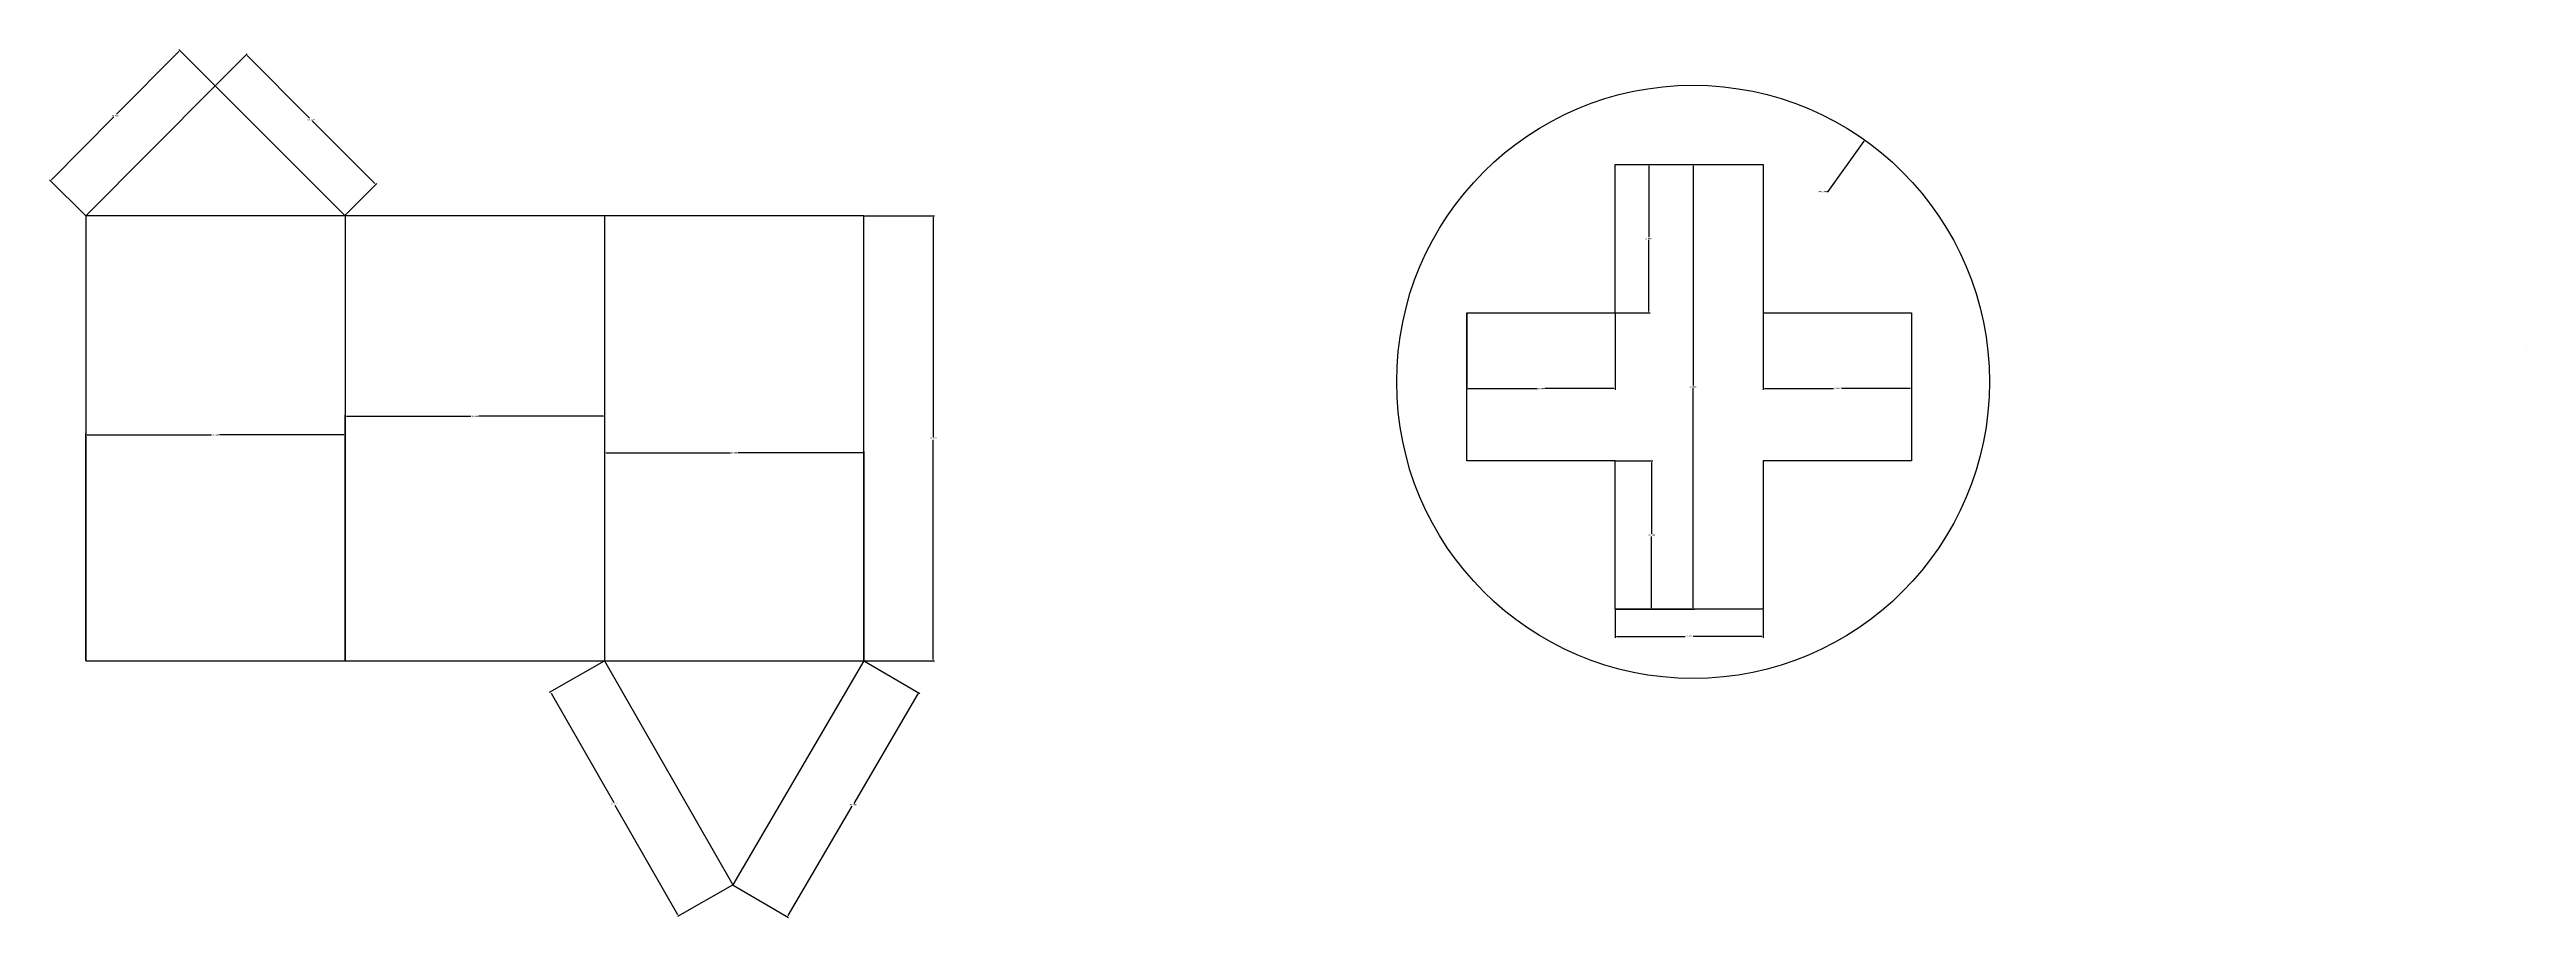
# Model space of a CAD drawing. Header units: inches. Extents: x 7 to 341, y -19 to 98.
import ezdxf

# ---------------------------------------------------------------- set-up
doc = ezdxf.new("R2010")
doc.units = ezdxf.units.IN
doc.header["$MEASUREMENT"] = 0
doc.styles.get("Standard").update_dxf_attribs({"font": 'arial.ttf'})
doc.dimstyles.get("Standard").update_dxf_attribs({"dimtxt": 0.18, "dimasz": 0.18, "dimexe": 0.18, "dimexo": 0.0625, "dimgap": 0.09, "dimtad": 0, "dimtih": 1, "dimtoh": 1, "dimdec": 4, "dimzin": 0, "dimdsep": 46, "dimtxsty": 'Standard', "dimcen": 0.09, "dimadec": 0, "dimazin": 0, "dimtfac": 1, "dimtdec": 4, "dimtofl": 0, "dimtmove": 0, "dimatfit": 3, "dimfxl": 1, "dimtolj": 1, "dimtzin": 0, "dimarcsym": 0})

# ---------------------------------------------------------------- blocks, each defined once
blk = doc.blocks.new('*D2')
at = {"color": 0, "lineweight": -2, "transparency": 16777216}
for p, q in [((29.12, 92.84), (33.39, 97.1)), ((33.39, 96.85), (41.83, 88.41)), ((50.64, 79.6), (42.19, 88.04)), ((46.62, 75.34), (50.89, 79.6))]:
    blk.add_line(p, q, dxfattribs=at)
at = {"color": 0, "transparency": 16777216}
for points in [[(33.41, 96.87), (33.37, 96.83), (33.26, 96.98)], [(50.66, 79.62), (50.61, 79.58), (50.76, 79.47)]]:
    blk.add_solid(points, dxfattribs=at)
at = {"layer": 'Defpoints', "color": 0, "transparency": 16777216}
for p in [(29.08, 92.79), (50.76, 79.47), (46.58, 75.29)]:
    blk.add_point(p, dxfattribs=at)
at = {"color": 0, "transparency": 16777216, "insert": (42.01, 88.23), "char_height": 0.18, "attachment_point": 5}
blk.add_mtext('\\A1;24.7500', dxfattribs=at)
blk = doc.blocks.new('*D3')
at = {"color": 0, "lineweight": -2, "transparency": 16777216}
for p, q in [((24.17, 97.41), (15.76, 88.94)), ((29.04, 92.84), (24.17, 97.67)), ((6.99, 80.1), (15.4, 88.58)), ((11.6, 75.27), (6.73, 80.1))]:
    blk.add_line(p, q, dxfattribs=at)
at = {"color": 0, "transparency": 16777216}
for points in [[(24.15, 97.43), (24.19, 97.39), (24.3, 97.54)], [(6.97, 80.12), (7.01, 80.08), (6.86, 79.97)]]:
    blk.add_solid(points, dxfattribs=at)
at = {"layer": 'Defpoints', "color": 0, "transparency": 16777216}
for p in [(24.3, 97.54), (29.08, 92.79), (11.65, 75.23)]:
    blk.add_point(p, dxfattribs=at)
at = {"color": 0, "transparency": 16777216, "insert": (15.58, 88.76), "char_height": 0.18, "attachment_point": 5}
blk.add_mtext('\\A1;24.7500', dxfattribs=at)
blk = doc.blocks.new('*D4')
at = {"color": 0, "lineweight": -2, "transparency": 16777216}
for p, q in [((11.65, 15.29), (11.65, 45.87)), ((11.83, 45.69), (28.61, 45.69)), ((46.47, 45.69), (29.68, 45.69)), ((46.65, 15.29), (46.65, 45.87))]:
    blk.add_line(p, q, dxfattribs=at)
at = {"color": 0, "transparency": 16777216}
for points in [[(11.83, 45.72), (11.83, 45.66), (11.65, 45.69)], [(46.47, 45.72), (46.47, 45.66), (46.65, 45.69)]]:
    blk.add_solid(points, dxfattribs=at)
at = {"layer": 'Defpoints', "color": 0, "transparency": 16777216}
for p in [(46.65, 45.69), (11.65, 15.23), (46.65, 15.23)]:
    blk.add_point(p, dxfattribs=at)
at = {"color": 0, "transparency": 16777216, "insert": (29.15, 45.69), "char_height": 0.18, "attachment_point": 5}
blk.add_mtext('\\A1;35.0000', dxfattribs=at)
blk = doc.blocks.new('*D5')
at = {"color": 0, "lineweight": -2, "transparency": 16777216}
for p, q in [((46.65, 15.29), (46.65, 48.39)), ((46.83, 48.21), (63.61, 48.21)), ((81.47, 48.21), (64.68, 48.21)), ((81.65, 15.29), (81.65, 48.39))]:
    blk.add_line(p, q, dxfattribs=at)
at = {"color": 0, "transparency": 16777216}
for points in [[(46.83, 48.24), (46.83, 48.18), (46.65, 48.21)], [(81.47, 48.24), (81.47, 48.18), (81.65, 48.21)]]:
    blk.add_solid(points, dxfattribs=at)
at = {"layer": 'Defpoints', "color": 0, "transparency": 16777216}
for p in [(81.65, 48.21), (46.65, 15.23), (81.65, 15.23)]:
    blk.add_point(p, dxfattribs=at)
at = {"color": 0, "transparency": 16777216, "insert": (64.15, 48.21), "char_height": 0.18, "attachment_point": 5}
blk.add_mtext('\\A1;35.0000', dxfattribs=at)
blk = doc.blocks.new('*D6')
at = {"color": 0, "lineweight": -2, "transparency": 16777216}
for p, q in [((81.65, 15.29), (81.65, 43.46)), ((116.65, 15.29), (116.65, 43.46)), ((81.83, 43.28), (98.61, 43.28)), ((116.47, 43.28), (99.68, 43.28))]:
    blk.add_line(p, q, dxfattribs=at)
at = {"color": 0, "transparency": 16777216}
for points in [[(81.83, 43.31), (81.83, 43.25), (81.65, 43.28)], [(116.47, 43.31), (116.47, 43.25), (116.65, 43.28)]]:
    blk.add_solid(points, dxfattribs=at)
at = {"layer": 'Defpoints', "color": 0, "transparency": 16777216}
for p in [(116.65, 43.28), (81.65, 15.23), (116.65, 15.23)]:
    blk.add_point(p, dxfattribs=at)
at = {"color": 0, "transparency": 16777216, "insert": (99.15, 43.28), "char_height": 0.18, "attachment_point": 5}
blk.add_mtext('\\A1;35.0000', dxfattribs=at)
blk = doc.blocks.new('*D7')
at = {"color": 0, "lineweight": -2, "transparency": 16777216}
for p, q in [((116.71, 75.23), (126.17, 75.23)), ((125.99, 75.05), (125.99, 45.41)), ((125.99, 15.41), (125.99, 45.04)), ((116.71, 15.23), (126.17, 15.23))]:
    blk.add_line(p, q, dxfattribs=at)
at = {"color": 0, "transparency": 16777216}
for points in [[(125.96, 75.05), (126.02, 75.05), (125.99, 75.23)], [(125.96, 15.41), (126.02, 15.41), (125.99, 15.23)]]:
    blk.add_solid(points, dxfattribs=at)
at = {"layer": 'Defpoints', "color": 0, "transparency": 16777216}
for p in [(116.65, 75.23), (116.65, 15.23), (125.99, 15.23)]:
    blk.add_point(p, dxfattribs=at)
at = {"color": 0, "transparency": 16777216, "insert": (125.99, 45.23), "char_height": 0.18, "attachment_point": 5}
blk.add_mtext('\\A1;60.0000', dxfattribs=at)
blk = doc.blocks.new('*D12')
at = {"color": 0, "lineweight": -2, "transparency": 16777216}
for p, q in [((116.7, 15.19), (124.16, 10.83)), ((123.92, 10.76), (115.27, -4)), ((106.41, -19.13), (115.06, -4.37)), ((99.01, -15.01), (106.48, -19.38))]:
    blk.add_line(p, q, dxfattribs=at)
at = {"color": 0, "transparency": 16777216}
for points in [[(123.89, 10.78), (123.94, 10.75), (124.01, 10.92)], [(106.39, -19.12), (106.44, -19.15), (106.32, -19.29)]]:
    blk.add_solid(points, dxfattribs=at)
at = {"layer": 'Defpoints', "color": 0, "transparency": 16777216}
for p in [(116.65, 15.23), (98.96, -14.98), (106.32, -19.29)]:
    blk.add_point(p, dxfattribs=at)
at = {"color": 0, "transparency": 16777216, "insert": (115.16, -4.19), "char_height": 0.18, "attachment_point": 5}
blk.add_mtext('\\A1;35.0000', dxfattribs=at)
blk = doc.blocks.new('*D13')
at = {"color": 0, "lineweight": -2, "transparency": 16777216}
for p, q in [((81.59, 15.2), (74.16, 10.94)), ((74.41, 10.87), (82.87, -3.89)), ((91.54, -19.02), (83.08, -4.26)), ((98.91, -15.01), (91.48, -19.27))]:
    blk.add_line(p, q, dxfattribs=at)
at = {"color": 0, "transparency": 16777216}
for points in [[(74.43, 10.88), (74.38, 10.85), (74.32, 11.03)], [(91.57, -19.01), (91.52, -19.03), (91.63, -19.18)]]:
    blk.add_solid(points, dxfattribs=at)
at = {"layer": 'Defpoints', "color": 0, "transparency": 16777216}
for p in [(81.65, 15.23), (98.96, -14.98), (91.63, -19.18)]:
    blk.add_point(p, dxfattribs=at)
at = {"color": 0, "transparency": 16777216, "insert": (82.98, -4.08), "char_height": 0.18, "attachment_point": 5}
blk.add_mtext('\\A1;34.8127', dxfattribs=at)
blk = doc.blocks.new('*D16')
at = {"color": 0, "lineweight": -2, "transparency": 16777216}
for p, q in [((246.77, 78.52), (251.6, 85.32)), ((246.59, 78.52), (246.77, 78.52))]:
    blk.add_line(p, q, dxfattribs=at)
at = {"color": 0, "transparency": 16777216}
blk.add_solid([(251.57, 85.33), (251.62, 85.3), (251.7, 85.46)], dxfattribs=at)
at = {"layer": 'Defpoints', "color": 0, "transparency": 16777216}
for p in [(251.7, 85.46), (228.53, 52.86)]:
    blk.add_point(p, dxfattribs=at)
at = {"color": 0, "transparency": 16777216, "insert": (245.97, 78.52), "char_height": 0.18, "attachment_point": 5}
blk.add_mtext('\\A1;R40.0000', dxfattribs=at)
blk = doc.blocks.new('*D17')
at = {"color": 0, "lineweight": -2, "transparency": 16777216}
for p, q in [((218.07, 82.18), (228.71, 82.18)), ((228.53, 82), (228.53, 52.36)), ((228.53, 22.36), (228.53, 52)), ((218.07, 22.18), (228.71, 22.18))]:
    blk.add_line(p, q, dxfattribs=at)
at = {"color": 0, "transparency": 16777216}
for points in [[(228.5, 82), (228.56, 82), (228.53, 82.18)], [(228.5, 22.36), (228.56, 22.36), (228.53, 22.18)]]:
    blk.add_solid(points, dxfattribs=at)
at = {"layer": 'Defpoints', "color": 0, "transparency": 16777216}
for p in [(218.01, 82.18), (218.01, 22.18), (228.53, 22.18)]:
    blk.add_point(p, dxfattribs=at)
at = {"color": 0, "transparency": 16777216, "insert": (228.53, 52.18), "char_height": 0.18, "attachment_point": 5}
blk.add_mtext('\\A1;60.0000', dxfattribs=at)
blk = doc.blocks.new('*D18')
at = {"color": 0, "lineweight": -2, "transparency": 16777216}
for p, q in [((218.07, 82.18), (222.73, 82.18)), ((222.55, 82), (222.55, 72.36)), ((222.55, 62.36), (222.55, 72)), ((218.07, 62.18), (222.73, 62.18))]:
    blk.add_line(p, q, dxfattribs=at)
at = {"color": 0, "transparency": 16777216}
for points in [[(222.52, 82), (222.58, 82), (222.55, 82.18)], [(222.52, 62.36), (222.58, 62.36), (222.55, 62.18)]]:
    blk.add_solid(points, dxfattribs=at)
at = {"layer": 'Defpoints', "color": 0, "transparency": 16777216}
for p in [(218.01, 82.18), (218.01, 62.18), (222.55, 62.18)]:
    blk.add_point(p, dxfattribs=at)
at = {"color": 0, "transparency": 16777216, "insert": (222.55, 72.18), "char_height": 0.18, "attachment_point": 5}
blk.add_mtext('\\A1;20.0000', dxfattribs=at)
blk = doc.blocks.new('*D19')
at = {"color": 0, "lineweight": -2, "transparency": 16777216}
for p, q in [((218.07, 42.18), (223.12, 42.18)), ((222.94, 42), (222.94, 32.36)), ((222.94, 22.36), (222.94, 32)), ((218.07, 22.18), (223.12, 22.18))]:
    blk.add_line(p, q, dxfattribs=at)
at = {"color": 0, "transparency": 16777216}
for points in [[(222.91, 42), (222.97, 42), (222.94, 42.18)], [(222.91, 22.36), (222.97, 22.36), (222.94, 22.18)]]:
    blk.add_solid(points, dxfattribs=at)
at = {"layer": 'Defpoints', "color": 0, "transparency": 16777216}
for p in [(218.01, 42.18), (218.01, 22.18), (222.94, 22.18)]:
    blk.add_point(p, dxfattribs=at)
at = {"color": 0, "transparency": 16777216, "insert": (222.94, 32.18), "char_height": 0.18, "attachment_point": 5}
blk.add_mtext('\\A1;20.0000', dxfattribs=at)
blk = doc.blocks.new('*D20')
at = {"color": 0, "lineweight": -2, "transparency": 16777216}
for p, q in [((198.01, 62.12), (198.01, 51.77)), ((218.01, 62.12), (218.01, 51.77)), ((198.19, 51.95), (207.47, 51.95)), ((217.83, 51.95), (208.54, 51.95))]:
    blk.add_line(p, q, dxfattribs=at)
at = {"color": 0, "transparency": 16777216}
for points in [[(198.19, 51.98), (198.19, 51.92), (198.01, 51.95)], [(217.83, 51.98), (217.83, 51.92), (218.01, 51.95)]]:
    blk.add_solid(points, dxfattribs=at)
at = {"layer": 'Defpoints', "color": 0, "transparency": 16777216}
for p in [(198.01, 62.18), (218.01, 62.18), (218.01, 51.95)]:
    blk.add_point(p, dxfattribs=at)
at = {"color": 0, "transparency": 16777216, "insert": (208.01, 51.95), "char_height": 0.18, "attachment_point": 5}
blk.add_mtext('\\A1;20.0000', dxfattribs=at)
blk = doc.blocks.new('*D21')
at = {"color": 0, "lineweight": -2, "transparency": 16777216}
for p, q in [((238.01, 62.12), (238.01, 51.8)), ((258.01, 62.12), (258.01, 51.8)), ((238.19, 51.98), (247.47, 51.98)), ((257.83, 51.98), (248.54, 51.98))]:
    blk.add_line(p, q, dxfattribs=at)
at = {"color": 0, "transparency": 16777216}
for points in [[(238.19, 52.01), (238.19, 51.95), (238.01, 51.98)], [(257.83, 52.01), (257.83, 51.95), (258.01, 51.98)]]:
    blk.add_solid(points, dxfattribs=at)
at = {"layer": 'Defpoints', "color": 0, "transparency": 16777216}
for p in [(238.01, 62.18), (258.01, 62.18), (258.01, 51.98)]:
    blk.add_point(p, dxfattribs=at)
at = {"color": 0, "transparency": 16777216, "insert": (248.01, 51.98), "char_height": 0.18, "attachment_point": 5}
blk.add_mtext('\\A1;20.0000', dxfattribs=at)
blk = doc.blocks.new('*D22')
at = {"color": 0, "lineweight": -2, "transparency": 16777216}
for p, q in [((218.01, 22.12), (218.01, 18.35)), ((238.01, 22.12), (238.01, 18.35)), ((218.19, 18.53), (227.47, 18.53)), ((237.83, 18.53), (228.54, 18.53))]:
    blk.add_line(p, q, dxfattribs=at)
at = {"color": 0, "transparency": 16777216}
for points in [[(218.19, 18.56), (218.19, 18.5), (218.01, 18.53)], [(237.83, 18.56), (237.83, 18.5), (238.01, 18.53)]]:
    blk.add_solid(points, dxfattribs=at)
at = {"layer": 'Defpoints', "color": 0, "transparency": 16777216}
for p in [(218.01, 22.18), (238.01, 22.18), (238.01, 18.53)]:
    blk.add_point(p, dxfattribs=at)
at = {"color": 0, "transparency": 16777216, "insert": (228.01, 18.53), "char_height": 0.18, "attachment_point": 5}
blk.add_mtext('\\A1;20.0000', dxfattribs=at)

msp = doc.modelspace()

# ---------------------------------------------------------------- linework, layer by layer
for p, q in [((11.6463, 75.22653), (29.08005, 92.79431)), ((29.08005, 92.79431), (46.58018, 75.29265)), ((218.00725, 82.18222), (238.00725, 82.18222)), ((218.00725, 62.18222), (218.00725, 82.18222)), ((238.00725, 82.18222), (238.00725, 62.18222)), ((46.6463, 75.22653), (11.6463, 75.22653)), ((11.6463, 75.22653), (11.6463, 15.22653)), ((81.6463, 75.22653), (46.6463, 75.22653)), ((46.6463, 75.22653), (46.6463, 75.22653)), ((46.6463, 75.22653), (46.6463, 15.22653)), ((116.6463, 75.22653), (81.6463, 75.22653)), ((81.6463, 75.22653), (81.6463, 15.22653)), ((116.6463, 15.22653), (116.6463, 75.22653)), ((198.00725, 42.18222), (198.00725, 62.18222)), ((198.00725, 62.18222), (218.00725, 62.18222)), ((238.00725, 62.18222), (258.00725, 62.18222)), ((258.00725, 62.18222), (258.00725, 42.18222)), ((340.99634, 57.15861), (340.99634, 57.15861)), ((218.00725, 42.18222), (198.00725, 42.18222)), ((218.00725, 22.18222), (218.00725, 42.18222)), ((258.00725, 42.18222), (238.00725, 42.18222)), ((238.00725, 42.18222), (238.00725, 22.18222)), ((238.00725, 22.18222), (218.00725, 22.18222)), ((11.6463, 15.22653), (46.6463, 15.22653)), ((46.6463, 15.22653), (46.6463, 15.22653)), ((46.6463, 15.22653), (46.6463, 15.22653)), ((46.6463, 15.22653), (81.6463, 15.22653)), ((81.6463, 15.22653), (81.6463, 15.22653)), ((81.6463, 15.22653), (116.6463, 15.22653)), ((81.6463, 15.22653), (98.95949, -14.97574)), ((116.6463, 15.22653), (98.95949, -14.97574)), ((98.95949, -14.97574), (98.95949, -14.97574))]:
    msp.add_line(p, q)
msp.add_circle((228.53072, 52.85522), 40)

# ---------------------------------------------------------------- dimensions: what is measured, and where the dimension line sits
for p1, p2, distance, picture, middle in [((11.6463, 75.22653), (29.08005, 92.79431), 6.73926, '*D3', (15.57958, 88.75751)), ((29.08005, 92.79431), (46.58018, 75.29265), 5.91439, '*D2', (42.0124, 88.22541)), ((81.6463, 15.22653), (98.95949, -14.97574), -8.44618, '*D13', (82.97529, -4.07509)), ((116.6463, 15.22653), (98.95949, -14.97574), 8.53007, '*D12', (115.16368, -4.18517))]:
    dim = msp.add_aligned_dim(p1=p1, p2=p2, distance=distance, dimstyle='Standard')
    dim.commit()
    dim.dimension.update_dxf_attribs({"geometry": picture, "text_midpoint": middle})
dim = msp.add_radius_dim(center=(228.53072, 52.85522), mpoint=(251.69974, 85.46192), dimstyle='Standard')
dim.commit()
dim.dimension.update_dxf_attribs({"geometry": '*D16', "text_midpoint": (245.96724, 78.51933), "dimtype": 164})
for base, p1, p2, picture, middle in [((228.53032, 22.18222), (218.00725, 82.18222), (218.00725, 22.18222), '*D17', (228.53032, 52.18222)), ((222.55355, 62.18222), (218.00725, 82.18222), (218.00725, 62.18222), '*D18', (222.55355, 72.18222)), ((125.99473, 15.22653), (116.6463, 75.22653), (116.6463, 15.22653), '*D7', (125.99473, 45.22653)), ((222.93915, 22.18222), (218.00725, 42.18222), (218.00725, 22.18222), '*D19', (222.93915, 32.18222))]:
    dim = msp.add_linear_dim(base=base, p1=p1, p2=p2, angle=90, dimstyle='Standard')
    dim.commit()
    dim.dimension.update_dxf_attribs({"geometry": picture, "text_midpoint": middle})
for base, p1, p2, picture, middle in [((218.00725, 51.94859), (198.00725, 62.18222), (218.00725, 62.18222), '*D20', (208.00725, 51.94859)), ((258.00725, 51.97811), (238.00725, 62.18222), (258.00725, 62.18222), '*D21', (248.00725, 51.97811)), ((81.6463, 48.21477), (46.6463, 15.22653), (81.6463, 15.22653), '*D5', (64.1463, 48.21477)), ((46.6463, 45.68864), (11.6463, 15.22653), (46.6463, 15.22653), '*D4', (29.1463, 45.68864)), ((116.6463, 43.2755), (81.6463, 15.22653), (116.6463, 15.22653), '*D6', (99.1463, 43.2755)), ((238.00725, 18.53168), (218.00725, 22.18222), (238.00725, 22.18222), '*D22', (228.00725, 18.53168))]:
    dim = msp.add_linear_dim(base=base, p1=p1, p2=p2, dimstyle='Standard')
    dim.commit()
    dim.dimension.update_dxf_attribs({"geometry": picture, "text_midpoint": middle})

doc.saveas('drawing.dxf')
